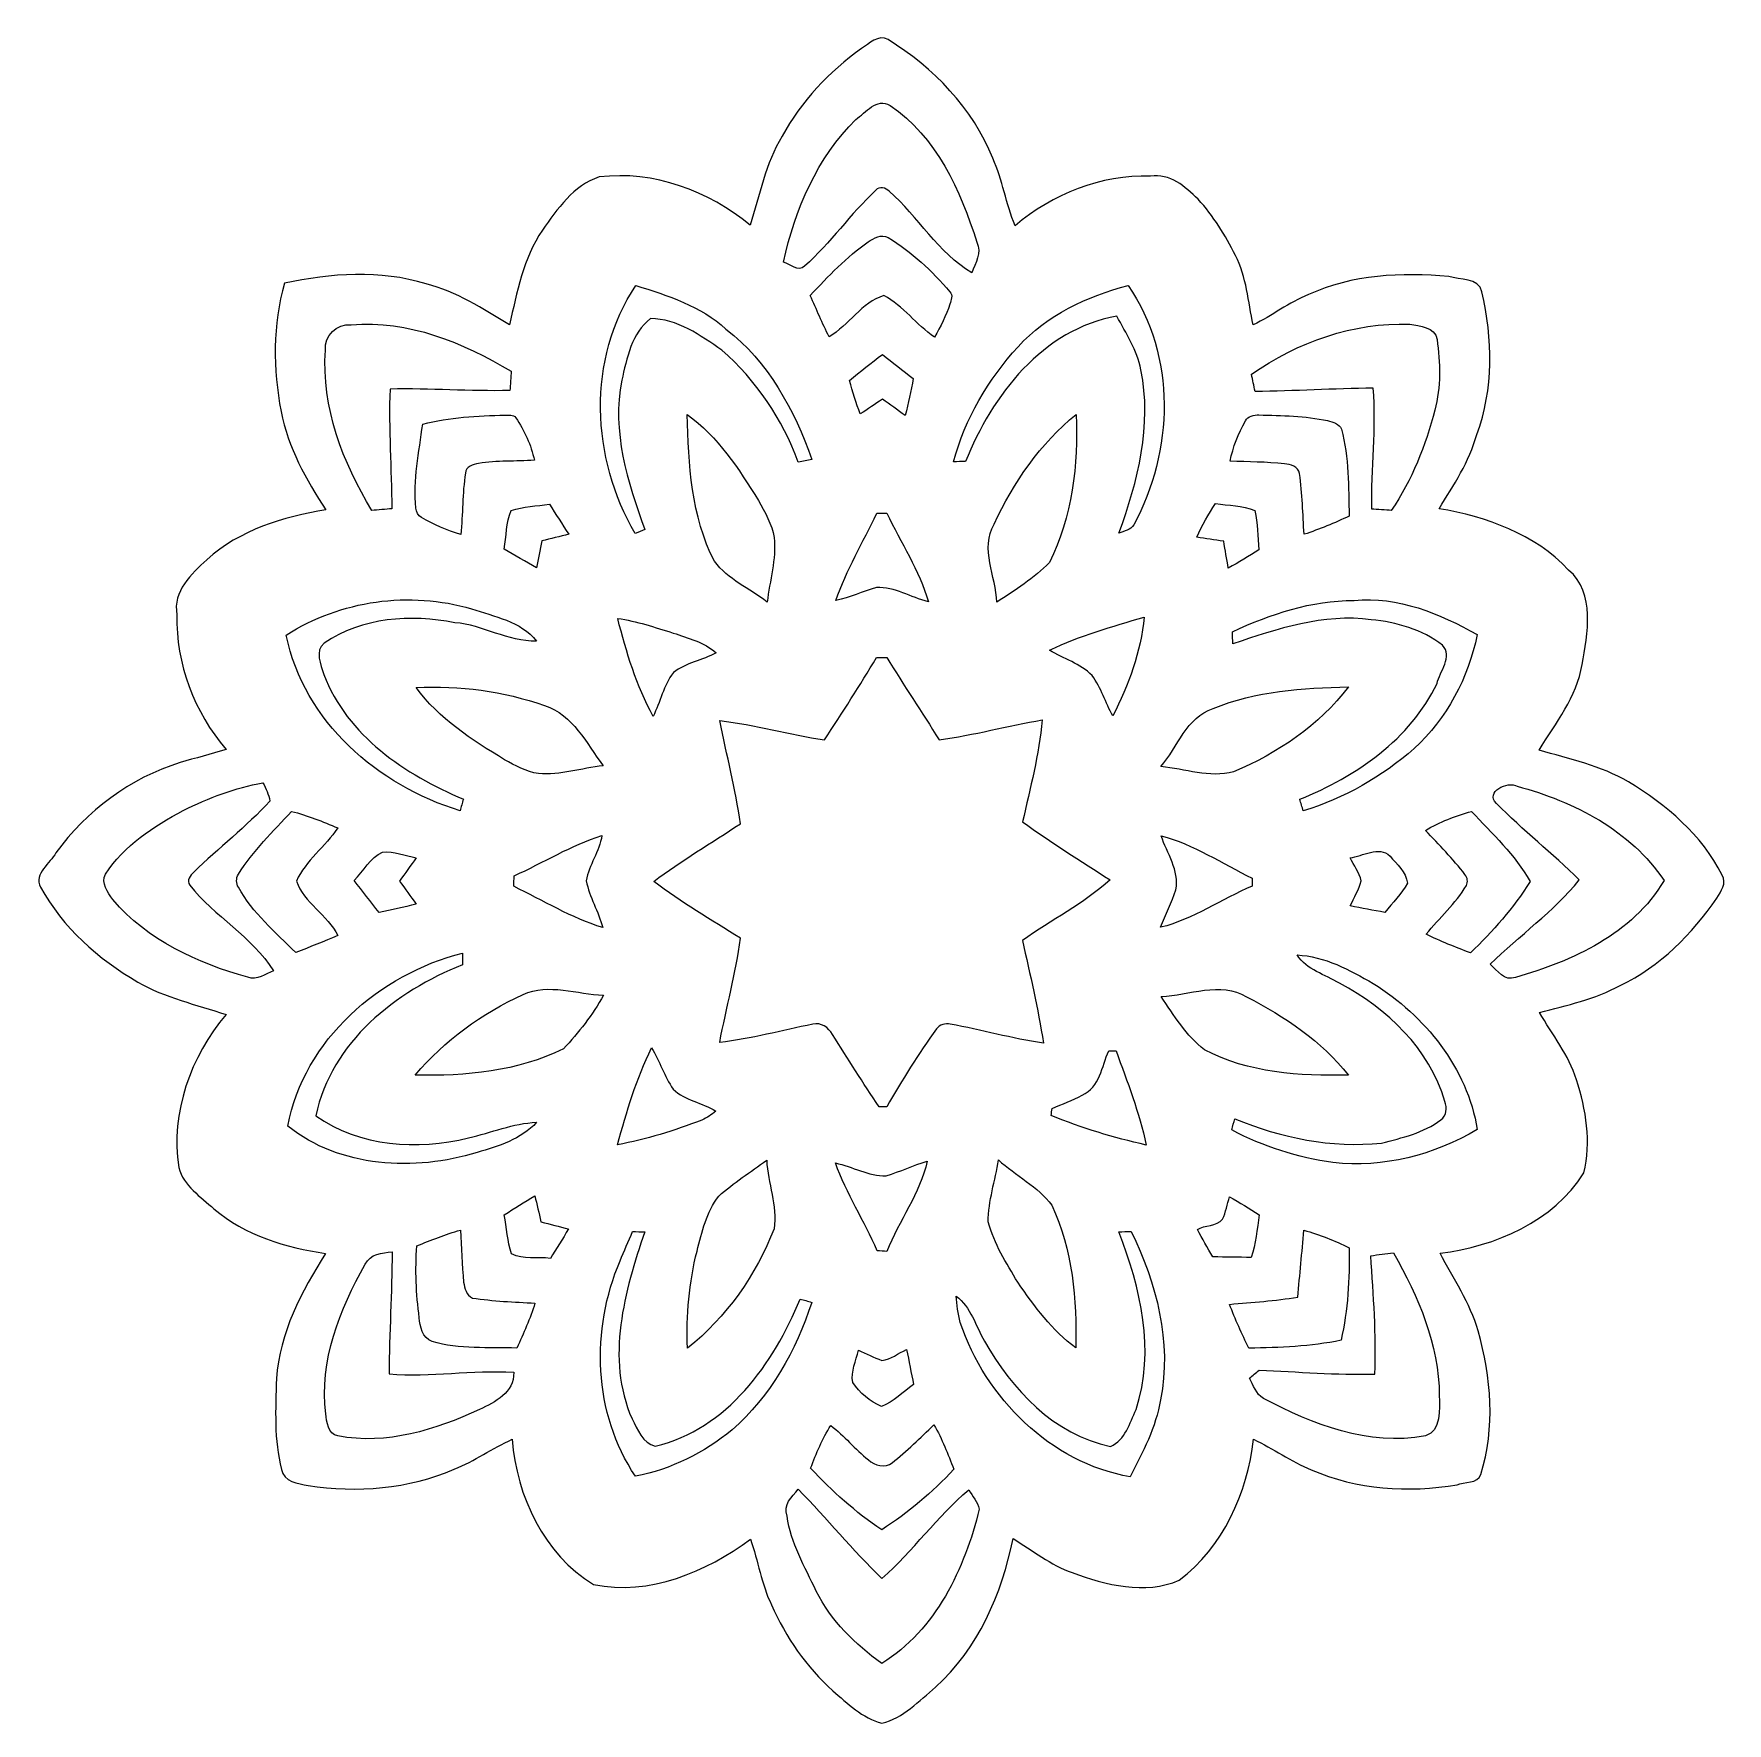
# Model space of a CAD drawing. Header units: centimetres. Extents: x -10.6 to 10.5, y -10.5 to 10.6.
import ezdxf

# ---------------------------------------------------------------- set-up
doc = ezdxf.new("R2010")
doc.units = ezdxf.units.CM
doc.header["$MEASUREMENT"] = 0
doc.layers.add('Layer 1', color=7, linetype='Continuous')

msp = doc.modelspace()

# ---------------------------------------------------------------- linework, layer by layer
at = {"layer": 'Layer 1', "color": 8, "lineweight": 9}
for points, knots in [([(-0.24718, 10.37298), (-0.15793, 10.4333), (-0.03657, 10.55678), (0.08231, 10.48445), (0.08231, 10.48445), (0.65346, 10.13908), (1.1343, 9.62614), (1.39112, 9.00561), (1.39112, 9.00561), (1.50471, 8.73291), (1.55728, 8.4394), (1.66558, 8.16458), (1.66558, 8.16458), (2.13548, 8.5597), (2.7345, 8.80311), (3.35397, 8.78089), (3.35397, 8.78089), (3.59633, 8.82393), (3.78895, 8.64895), (3.94805, 8.49408), (3.94805, 8.49408), (4.13926, 8.28806), (4.28601, 8.04358), (4.41478, 7.79417), (4.41478, 7.79417), (4.55342, 7.5257), (4.57141, 7.21843), (4.63526, 6.92739), (4.63526, 6.92739), (4.87092, 7.04346), (5.08082, 7.20573), (5.3253, 7.30522), (5.3253, 7.30522), (5.86822, 7.55745), (6.48664, 7.5825), (7.07402, 7.5317), (7.07402, 7.5317), (7.20842, 7.48549), (7.44584, 7.52147), (7.48712, 7.34085), (7.48712, 7.34085), (7.62329, 6.75665), (7.63458, 6.12835), (7.42362, 5.56003), (7.42362, 5.56003), (7.32872, 5.22348), (7.1354, 4.92996), (6.95231, 4.63645), (6.95231, 4.63645), (7.54674, 4.53309), (8.1447, 4.32425), (8.56838, 3.87128), (8.56838, 3.87128), (8.90705, 3.58447), (8.80263, 3.0733), (8.73736, 2.6923), (8.73736, 2.6923), (8.6654, 2.28942), (8.4114, 1.96346), (8.19938, 1.6262), (8.19938, 1.6262), (8.57614, 1.51331), (8.9709, 1.43394), (9.31274, 1.22897), (9.31274, 1.22897), (9.78511, 0.94499), (10.23244, 0.56857), (10.4815, 0.06657), (10.4815, 0.06657), (10.54429, -0.0308), (10.46739, -0.13698), (10.41482, -0.21847), (10.41482, -0.21847), (10.10932, -0.67073), (9.70715, -1.07008), (9.21044, -1.30891), (9.21044, -1.30891), (8.89647, -1.4793), (8.54581, -1.55656), (8.20326, -1.64475), (8.20326, -1.64475), (8.36342, -1.92063), (8.56979, -2.17463), (8.6654, -2.48331), (8.6654, -2.48331), (8.78499, -2.85443), (8.85519, -3.26153), (8.75712, -3.64571), (8.75712, -3.64571), (8.37718, -4.25319), (7.65469, -4.56152), (6.96501, -4.64654), (6.96501, -4.64654), (7.13152, -4.96404), (7.33895, -5.26637), (7.43914, -5.61456), (7.43914, -5.61456), (7.6053, -6.19241), (7.65504, -6.826), (7.47195, -7.40562), (7.47195, -7.40562), (7.43526, -7.52591), (7.2624, -7.49275), (7.17844, -7.53367), (7.17844, -7.53367), (6.5706, -7.63633), (5.92643, -7.59858), (5.35846, -7.34635), (5.35846, -7.34635), (5.10516, -7.2451), (4.88327, -7.08494), (4.63914, -6.96641), (4.63914, -6.96641), (4.56294, -7.63704), (4.26238, -8.31155), (3.7131, -8.72359), (3.7131, -8.72359), (3.28518, -8.91127), (2.79694, -8.78251), (2.37854, -8.63011), (2.37854, -8.63011), (2.10796, -8.53486), (1.88395, -8.35106), (1.64089, -8.20501), (1.64089, -8.20501), (1.5026, -8.89716), (1.2045, -9.57767), (0.67463, -10.05921), (0.67463, -10.05921), (0.47107, -10.22819), (0.27105, -10.44656), (0.00506, -10.50653), (0.00506, -10.50653), (-0.23554, -10.4455), (-0.42498, -10.25923), (-0.60737, -10.1026), (-0.60737, -10.1026), (-0.93404, -9.80486), (-1.19298, -9.43656), (-1.37043, -9.03227), (-1.37043, -9.03227), (-1.49778, -8.77369), (-1.53588, -8.48406), (-1.63113, -8.21418), (-1.63113, -8.21418), (-2.18922, -8.61882), (-2.88949, -8.92538), (-3.58869, -8.77757), (-3.58869, -8.77757), (-4.20888, -8.4008), (-4.55072, -7.6769), (-4.60257, -6.96782), (-4.60257, -6.96782), (-4.85058, -7.07824), (-5.07283, -7.23946), (-5.32577, -7.33965), (-5.32577, -7.33965), (-5.89586, -7.58835), (-6.53862, -7.63598), (-7.14928, -7.54426), (-7.14928, -7.54426), (-7.2724, -7.52168), (-7.4509, -7.49346), (-7.48018, -7.34317), (-7.48018, -7.34317), (-7.57579, -6.97452), (-7.5525, -6.58752), (-7.54404, -6.21111), (-7.54404, -6.21111), (-7.50276, -5.63961), (-7.23112, -5.12455), (-6.92985, -4.65007), (-6.92985, -4.65007), (-7.42762, -4.57775), (-7.9335, -4.42605), (-8.32262, -4.09374), (-8.32262, -4.09374), (-8.48525, -3.94416), (-8.70326, -3.80799), (-8.75936, -3.57868), (-8.75936, -3.57868), (-8.86695, -2.89182), (-8.61189, -2.19509), (-8.17057, -1.67192), (-8.17057, -1.67192), (-8.54099, -1.54809), (-8.92975, -1.46166), (-9.27124, -1.26552), (-9.27124, -1.26552), (-9.76618, -0.9833), (-10.20469, -0.58183), (-10.4862, -0.08371), (-10.4862, -0.08371), (-10.56734, 0.08386), (-10.36449, 0.21932), (-10.29288, 0.3435), (-10.29288, 0.3435), (-9.91259, 0.8702), (-9.36543, 1.27695), (-8.74383, 1.47027), (-8.74383, 1.47027), (-8.55333, 1.52601), (-8.36107, 1.57575), (-8.17128, 1.63431), (-8.17128, 1.63431), (-8.56603, 2.09963), (-8.80028, 2.70006), (-8.7837, 3.31354), (-8.7837, 3.31354), (-8.83767, 3.60458), (-8.60484, 3.82436), (-8.40975, 4.00004), (-8.40975, 4.00004), (-8.00088, 4.37152), (-7.46113, 4.53521), (-6.92703, 4.62234), (-6.92703, 4.62234), (-7.17538, 4.99876), (-7.39622, 5.40128), (-7.48477, 5.84895), (-7.48477, 5.84895), (-7.58672, 6.3753), (-7.59131, 6.93021), (-7.44279, 7.44845), (-7.44279, 7.44845), (-6.86564, 7.5698), (-6.24758, 7.61848), (-5.67784, 7.43892), (-5.67784, 7.43892), (-5.30002, 7.34297), (-4.9677, 7.12953), (-4.63856, 6.9288), (-4.63856, 6.9288), (-4.5419, 7.33344), (-4.46534, 7.75713), (-4.22722, 8.10779), (-4.22722, 8.10779), (-4.03954, 8.37131), (-3.84304, 8.66765), (-3.51884, 8.77242), (-3.51884, 8.77242), (-2.83692, 8.85673), (-2.15747, 8.59885), (-1.63501, 8.17093), (-1.63501, 8.17093), (-1.5193, 8.54558), (-1.44521, 8.94034), (-1.23954, 9.28007), (-1.23954, 9.28007), (-0.9993, 9.71645), (-0.65252, 10.08582), (-0.24718, 10.37298), (-0.24718, 10.37298), (-0.24718, 10.37298), (-0.24718, 10.37298), (-0.24718, 10.37298)], [0, 0, 0, 0, 0.01538462, 0.01538462, 0.01538462, 0.01538462, 0.03076923, 0.03076923, 0.03076923, 0.03076923, 0.04615385, 0.04615385, 0.04615385, 0.04615385, 0.06153846, 0.06153846, 0.06153846, 0.06153846, 0.07692308, 0.07692308, 0.07692308, 0.07692308, 0.09230769, 0.09230769, 0.09230769, 0.09230769, 0.10769231, 0.10769231, 0.10769231, 0.10769231, 0.12307692, 0.12307692, 0.12307692, 0.12307692, 0.13846154, 0.13846154, 0.13846154, 0.13846154, 0.15384615, 0.15384615, 0.15384615, 0.15384615, 0.16923077, 0.16923077, 0.16923077, 0.16923077, 0.18461538, 0.18461538, 0.18461538, 0.18461538, 0.2, 0.2, 0.2, 0.2, 0.21538462, 0.21538462, 0.21538462, 0.21538462, 0.23076923, 0.23076923, 0.23076923, 0.23076923, 0.24615385, 0.24615385, 0.24615385, 0.24615385, 0.26153846, 0.26153846, 0.26153846, 0.26153846, 0.27692308, 0.27692308, 0.27692308, 0.27692308, 0.29230769, 0.29230769, 0.29230769, 0.29230769, 0.30769231, 0.30769231, 0.30769231, 0.30769231, 0.32307692, 0.32307692, 0.32307692, 0.32307692, 0.33846154, 0.33846154, 0.33846154, 0.33846154, 0.35384615, 0.35384615, 0.35384615, 0.35384615, 0.36923077, 0.36923077, 0.36923077, 0.36923077, 0.38461538, 0.38461538, 0.38461538, 0.38461538, 0.4, 0.4, 0.4, 0.4, 0.41538462, 0.41538462, 0.41538462, 0.41538462, 0.43076923, 0.43076923, 0.43076923, 0.43076923, 0.44615385, 0.44615385, 0.44615385, 0.44615385, 0.46153846, 0.46153846, 0.46153846, 0.46153846, 0.47692308, 0.47692308, 0.47692308, 0.47692308, 0.49230769, 0.49230769, 0.49230769, 0.49230769, 0.50769231, 0.50769231, 0.50769231, 0.50769231, 0.52307692, 0.52307692, 0.52307692, 0.52307692, 0.53846154, 0.53846154, 0.53846154, 0.53846154, 0.55384615, 0.55384615, 0.55384615, 0.55384615, 0.56923077, 0.56923077, 0.56923077, 0.56923077, 0.58461538, 0.58461538, 0.58461538, 0.58461538, 0.6, 0.6, 0.6, 0.6, 0.61538462, 0.61538462, 0.61538462, 0.61538462, 0.63076923, 0.63076923, 0.63076923, 0.63076923, 0.64615385, 0.64615385, 0.64615385, 0.64615385, 0.66153846, 0.66153846, 0.66153846, 0.66153846, 0.67692308, 0.67692308, 0.67692308, 0.67692308, 0.69230769, 0.69230769, 0.69230769, 0.69230769, 0.70769231, 0.70769231, 0.70769231, 0.70769231, 0.72307692, 0.72307692, 0.72307692, 0.72307692, 0.73846154, 0.73846154, 0.73846154, 0.73846154, 0.75384615, 0.75384615, 0.75384615, 0.75384615, 0.76923077, 0.76923077, 0.76923077, 0.76923077, 0.78461538, 0.78461538, 0.78461538, 0.78461538, 0.8, 0.8, 0.8, 0.8, 0.81538462, 0.81538462, 0.81538462, 0.81538462, 0.83076923, 0.83076923, 0.83076923, 0.83076923, 0.84615385, 0.84615385, 0.84615385, 0.84615385, 0.86153846, 0.86153846, 0.86153846, 0.86153846, 0.87692308, 0.87692308, 0.87692308, 0.87692308, 0.89230769, 0.89230769, 0.89230769, 0.89230769, 0.90769231, 0.90769231, 0.90769231, 0.90769231, 0.92307692, 0.92307692, 0.92307692, 0.92307692, 0.93846154, 0.93846154, 0.93846154, 0.93846154, 0.95384615, 0.95384615, 0.95384615, 0.95384615, 0.96923077, 0.96923077, 0.96923077, 0.96923077, 1, 1, 1, 1]), ([(-0.31879, 9.49032), (-0.79928, 9.01337), (-1.08291, 8.36602), (-1.22014, 7.71056), (-1.22014, 7.71056), (-1.13689, 7.68587), (-1.03776, 7.58109), (-0.95732, 7.65976), (-0.95732, 7.65976), (-0.63524, 7.94974), (-0.38653, 8.3124), (-0.06938, 8.60662), (-0.06938, 8.60662), (-0.02423, 8.66059), (0.05268, 8.63519), (0.09819, 8.59568), (0.09819, 8.59568), (0.46014, 8.27747), (0.70356, 7.82557), (1.12724, 7.57792), (1.12724, 7.57792), (1.17416, 7.69786), (1.24966, 7.82874), (1.19145, 7.95927), (1.19145, 7.95927), (0.97978, 8.59956), (0.69121, 9.27795), (0.10701, 9.66318), (0.10701, 9.66318), (-0.05245, 9.76761), (-0.20203, 9.57076), (-0.31879, 9.49032), (-0.31879, 9.49032), (-0.31879, 9.49032), (-0.31879, 9.49032), (-0.31879, 9.49032)], [0, 0, 0, 0, 0.1, 0.1, 0.1, 0.1, 0.2, 0.2, 0.2, 0.2, 0.3, 0.3, 0.3, 0.3, 0.4, 0.4, 0.4, 0.4, 0.5, 0.5, 0.5, 0.5, 0.6, 0.6, 0.6, 0.6, 0.7, 0.7, 0.7, 0.7, 0.8, 0.8, 0.8, 0.8, 1, 1, 1, 1]), ([(-0.16604, 7.9635), (-0.43521, 7.77406), (-0.66593, 7.53593), (-0.88641, 7.29358), (-0.88641, 7.29358), (-0.81057, 7.12107), (-0.73613, 6.94785), (-0.65288, 6.77852), (-0.65288, 6.77852), (-0.40628, 6.92492), (-0.24824, 7.2075), (0.03116, 7.29287), (0.03116, 7.29287), (0.27422, 7.16552), (0.43474, 6.92845), (0.66087, 6.77605), (0.66087, 6.77605), (0.73707, 6.90728), (0.80657, 7.04346), (0.8549, 7.18774), (0.8549, 7.18774), (0.8676, 7.23748), (0.89723, 7.29781), (0.85278, 7.34014), (0.85278, 7.34014), (0.63088, 7.60085), (0.37794, 7.84038), (0.08302, 8.01607), (0.08302, 8.01607), (-0.00094, 8.06757), (-0.09513, 8.00972), (-0.16604, 7.9635), (-0.16604, 7.9635), (-0.16604, 7.9635), (-0.16604, 7.9635), (-0.16604, 7.9635)], [0, 0, 0, 0, 0.1, 0.1, 0.1, 0.1, 0.2, 0.2, 0.2, 0.2, 0.3, 0.3, 0.3, 0.3, 0.4, 0.4, 0.4, 0.4, 0.5, 0.5, 0.5, 0.5, 0.6, 0.6, 0.6, 0.6, 0.7, 0.7, 0.7, 0.7, 0.8, 0.8, 0.8, 0.8, 1, 1, 1, 1]), ([(-3.06058, 7.41881), (-3.67618, 6.50653), (-3.61938, 5.2577), (-3.0687, 4.32813), (-3.0687, 4.32813), (-3.02919, 4.34435), (-2.98967, 4.36023), (-2.94981, 4.3761), (-2.94981, 4.3761), (-3.1643, 4.96948), (-3.36609, 5.59954), (-3.23662, 6.23771), (-3.23662, 6.23771), (-3.17735, 6.50512), (-3.11174, 6.83179), (-2.87996, 7.00571), (-2.87996, 7.00571), (-2.54729, 7.00712), (-2.25237, 6.79404), (-1.98955, 6.61307), (-1.98955, 6.61307), (-1.56198, 6.23771), (-1.23143, 5.75017), (-1.03599, 5.21571), (-1.03599, 5.21571), (-0.98025, 5.227), (-0.92451, 5.23865), (-0.86842, 5.25029), (-0.86842, 5.25029), (-1.08326, 5.86871), (-1.41276, 6.46843), (-1.93804, 6.87624), (-1.93804, 6.87624), (-2.25202, 7.1627), (-2.66336, 7.29534), (-3.06058, 7.41881), (-3.06058, 7.41881), (-3.06058, 7.41881), (-3.06058, 7.41881), (-3.06058, 7.41881)], [0, 0, 0, 0, 0.09090909, 0.09090909, 0.09090909, 0.09090909, 0.18181818, 0.18181818, 0.18181818, 0.18181818, 0.27272727, 0.27272727, 0.27272727, 0.27272727, 0.36363636, 0.36363636, 0.36363636, 0.36363636, 0.45454545, 0.45454545, 0.45454545, 0.45454545, 0.54545455, 0.54545455, 0.54545455, 0.54545455, 0.63636364, 0.63636364, 0.63636364, 0.63636364, 0.72727273, 0.72727273, 0.72727273, 0.72727273, 0.81818182, 0.81818182, 0.81818182, 0.81818182, 1, 1, 1, 1]), ([(3.07599, 7.41987), (2.56657, 7.28335), (2.06422, 7.05298), (1.70403, 6.65611), (1.70403, 6.65611), (1.33362, 6.2483), (1.0394, 5.75723), (0.8997, 5.22136), (0.8997, 5.22136), (0.94909, 5.22242), (0.99883, 5.22312), (1.04892, 5.22348), (1.04892, 5.22348), (1.3763, 6.04898), (2.01342, 6.87589), (2.93593, 7.03746), (2.93593, 7.03746), (3.04882, 6.82227), (3.19099, 6.61201), (3.23509, 6.36859), (3.23509, 6.36859), (3.37726, 5.6768), (3.19628, 4.97935), (2.96169, 4.3313), (2.96169, 4.3313), (3.02554, 4.35811), (3.10632, 4.37046), (3.14584, 4.43396), (3.14584, 4.43396), (3.64255, 5.35012), (3.68135, 6.54181), (3.07599, 7.41987), (3.07599, 7.41987), (3.07599, 7.41987), (3.07599, 7.41987), (3.07599, 7.41987)], [0, 0, 0, 0, 0.1, 0.1, 0.1, 0.1, 0.2, 0.2, 0.2, 0.2, 0.3, 0.3, 0.3, 0.3, 0.4, 0.4, 0.4, 0.4, 0.5, 0.5, 0.5, 0.5, 0.6, 0.6, 0.6, 0.6, 0.7, 0.7, 0.7, 0.7, 0.8, 0.8, 0.8, 0.8, 1, 1, 1, 1]), ([(-6.60988, 6.92916), (-6.79685, 6.94644), (-6.94396, 6.79581), (-6.93232, 6.61095), (-6.93232, 6.61095), (-6.97924, 5.90293), (-6.71889, 5.20901), (-6.35165, 4.61388), (-6.35165, 4.61388), (-6.29026, 4.61917), (-6.16714, 4.62975), (-6.10576, 4.63504), (-6.10576, 4.63504), (-6.10541, 5.13281), (-6.14739, 5.63023), (-6.12658, 6.12835), (-6.12658, 6.12835), (-5.6281, 6.13682), (-5.13033, 6.10048), (-4.63186, 6.10895), (-4.63186, 6.10895), (-4.62798, 6.16892), (-4.62021, 6.28922), (-4.61633, 6.34919), (-4.61633, 6.34919), (-5.21323, 6.70585), (-5.90186, 6.99372), (-6.60988, 6.92916), (-6.60988, 6.92916), (-6.60988, 6.92916), (-6.60988, 6.92916), (-6.60988, 6.92916)], [0, 0, 0, 0, 0.11111111, 0.11111111, 0.11111111, 0.11111111, 0.22222222, 0.22222222, 0.22222222, 0.22222222, 0.33333333, 0.33333333, 0.33333333, 0.33333333, 0.44444444, 0.44444444, 0.44444444, 0.44444444, 0.55555556, 0.55555556, 0.55555556, 0.55555556, 0.66666667, 0.66666667, 0.66666667, 0.66666667, 0.77777778, 0.77777778, 0.77777778, 0.77777778, 1, 1, 1, 1]), ([(4.61516, 6.31285), (4.62856, 6.24159), (4.64302, 6.16963), (4.65784, 6.09801), (4.65784, 6.09801), (5.14926, 6.10366), (5.63997, 6.13153), (6.13175, 6.13999), (6.13175, 6.13999), (6.17232, 5.63764), (6.10529, 5.13458), (6.1134, 4.63116), (6.1134, 4.63116), (6.17373, 4.62693), (6.29508, 4.61881), (6.35576, 4.61458), (6.35576, 4.61458), (6.61682, 4.99135), (6.78297, 5.42562), (6.90045, 5.86624), (6.90045, 5.86624), (6.97736, 6.15305), (6.96712, 6.45643), (6.92797, 6.74748), (6.92797, 6.74748), (6.9001, 6.90305), (6.71101, 6.9161), (6.58859, 6.93586), (6.58859, 6.93586), (5.8848, 6.96302), (5.18807, 6.71326), (4.61516, 6.31285), (4.61516, 6.31285), (4.61516, 6.31285), (4.61516, 6.31285), (4.61516, 6.31285)], [0, 0, 0, 0, 0.1, 0.1, 0.1, 0.1, 0.2, 0.2, 0.2, 0.2, 0.3, 0.3, 0.3, 0.3, 0.4, 0.4, 0.4, 0.4, 0.5, 0.5, 0.5, 0.5, 0.6, 0.6, 0.6, 0.6, 0.7, 0.7, 0.7, 0.7, 0.8, 0.8, 0.8, 0.8, 1, 1, 1, 1]), ([(0.01211, 6.56086), (-0.12724, 6.45502), (-0.26306, 6.34531), (-0.39782, 6.23383), (-0.39782, 6.23383), (-0.35689, 6.09413), (-0.3195, 5.95267), (-0.26341, 5.81755), (-0.26341, 5.81755), (-0.17063, 5.87682), (-0.07926, 5.93926), (0.01176, 6.0017), (0.01176, 6.0017), (0.10595, 5.93503), (0.19979, 5.86624), (0.29539, 5.79992), (0.29539, 5.79992), (0.33772, 5.9509), (0.36771, 6.10507), (0.39664, 6.25888), (0.39664, 6.25888), (0.26576, 6.35625), (0.14017, 6.46031), (0.01211, 6.56086), (0.01211, 6.56086), (0.01211, 6.56086), (0.01211, 6.56086), (0.01211, 6.56086)], [0, 0, 0, 0, 0.125, 0.125, 0.125, 0.125, 0.25, 0.25, 0.25, 0.25, 0.375, 0.375, 0.375, 0.375, 0.5, 0.5, 0.5, 0.5, 0.625, 0.625, 0.625, 0.625, 0.75, 0.75, 0.75, 0.75, 1, 1, 1, 1]), ([(-4.69218, 5.80415), (-5.03684, 5.79357), (-5.38433, 5.77769), (-5.71912, 5.6895), (-5.71912, 5.6895), (-5.76533, 5.34271), (-5.84153, 4.99276), (-5.80308, 4.64139), (-5.80308, 4.64139), (-5.79955, 4.59553), (-5.77768, 4.55108), (-5.73605, 4.5278), (-5.73605, 4.5278), (-5.58189, 4.43749), (-5.41502, 4.36799), (-5.24463, 4.31437), (-5.24463, 4.31437), (-5.21747, 4.56907), (-5.22664, 4.82731), (-5.18642, 5.0799), (-5.18642, 5.0799), (-5.18642, 5.16633), (-5.088, 5.18361), (-5.02238, 5.19984), (-5.02238, 5.19984), (-4.79308, 5.23829), (-4.55848, 5.22348), (-4.32706, 5.24076), (-4.32706, 5.24076), (-4.36833, 5.43091), (-4.44841, 5.61153), (-4.55989, 5.77028), (-4.55989, 5.77028), (-4.59058, 5.81367), (-4.64703, 5.80238), (-4.69218, 5.80415), (-4.69218, 5.80415), (-4.69218, 5.80415), (-4.69218, 5.80415), (-4.69218, 5.80415)], [0, 0, 0, 0, 0.09090909, 0.09090909, 0.09090909, 0.09090909, 0.18181818, 0.18181818, 0.18181818, 0.18181818, 0.27272727, 0.27272727, 0.27272727, 0.27272727, 0.36363636, 0.36363636, 0.36363636, 0.36363636, 0.45454545, 0.45454545, 0.45454545, 0.45454545, 0.54545455, 0.54545455, 0.54545455, 0.54545455, 0.63636364, 0.63636364, 0.63636364, 0.63636364, 0.72727273, 0.72727273, 0.72727273, 0.72727273, 0.81818182, 0.81818182, 0.81818182, 0.81818182, 1, 1, 1, 1]), ([(-2.42135, 5.8105), (-2.40583, 5.19067), (-2.3709, 4.54261), (-2.08268, 3.97993), (-2.08268, 3.97993), (-1.91476, 3.75557), (-1.64277, 3.64056), (-1.42475, 3.47158), (-1.42475, 3.47158), (-1.39194, 3.73934), (-1.31151, 4.00428), (-1.3355, 4.27627), (-1.3355, 4.27627), (-1.36549, 4.44313), (-1.45227, 4.59271), (-1.53411, 4.73876), (-1.53411, 4.73876), (-1.77824, 5.13316), (-2.03788, 5.53639), (-2.42135, 5.8105), (-2.42135, 5.8105), (-2.42135, 5.8105), (-2.42135, 5.8105), (-2.42135, 5.8105)], [0, 0, 0, 0, 0.14285714, 0.14285714, 0.14285714, 0.14285714, 0.28571429, 0.28571429, 0.28571429, 0.28571429, 0.42857143, 0.42857143, 0.42857143, 0.42857143, 0.57142857, 0.57142857, 0.57142857, 0.57142857, 0.71428571, 0.71428571, 0.71428571, 0.71428571, 1, 1, 1, 1]), ([(1.40629, 4.44525), (1.22708, 4.13692), (1.43098, 3.7919), (1.43698, 3.47017), (1.43698, 3.47017), (1.6684, 3.61798), (1.90335, 3.77038), (2.09667, 3.96582), (2.09667, 3.96582), (2.37361, 4.53415), (2.45968, 5.18573), (2.42652, 5.81262), (2.42652, 5.81262), (1.98555, 5.44925), (1.64371, 4.96242), (1.40629, 4.44525), (1.40629, 4.44525), (1.40629, 4.44525), (1.40629, 4.44525), (1.40629, 4.44525)], [0, 0, 0, 0, 0.16666667, 0.16666667, 0.16666667, 0.16666667, 0.33333333, 0.33333333, 0.33333333, 0.33333333, 0.5, 0.5, 0.5, 0.5, 0.66666667, 0.66666667, 0.66666667, 0.66666667, 1, 1, 1, 1]), ([(4.54001, 5.73006), (4.45111, 5.57414), (4.38056, 5.40551), (4.34846, 5.22841), (4.34846, 5.22841), (4.57388, 5.2203), (4.79966, 5.21924), (5.02508, 5.19631), (5.02508, 5.19631), (5.10022, 5.18785), (5.20006, 5.16315), (5.21311, 5.0739), (5.21311, 5.0739), (5.24698, 4.82378), (5.25474, 4.56943), (5.26991, 4.31719), (5.26991, 4.31719), (5.46323, 4.37787), (5.64879, 4.46006), (5.83365, 4.54297), (5.83365, 4.54297), (5.81919, 4.90562), (5.83118, 5.27428), (5.73628, 5.62776), (5.73628, 5.62776), (5.70594, 5.69514), (5.62939, 5.71913), (5.56342, 5.7343), (5.56342, 5.7343), (5.28226, 5.79498), (4.99227, 5.79639), (4.70688, 5.80521), (4.70688, 5.80521), (4.64408, 5.80768), (4.56965, 5.7918), (4.54001, 5.73006), (4.54001, 5.73006), (4.54001, 5.73006), (4.54001, 5.73006), (4.54001, 5.73006)], [0, 0, 0, 0, 0.09090909, 0.09090909, 0.09090909, 0.09090909, 0.18181818, 0.18181818, 0.18181818, 0.18181818, 0.27272727, 0.27272727, 0.27272727, 0.27272727, 0.36363636, 0.36363636, 0.36363636, 0.36363636, 0.45454545, 0.45454545, 0.45454545, 0.45454545, 0.54545455, 0.54545455, 0.54545455, 0.54545455, 0.63636364, 0.63636364, 0.63636364, 0.63636364, 0.72727273, 0.72727273, 0.72727273, 0.72727273, 0.81818182, 0.81818182, 0.81818182, 0.81818182, 1, 1, 1, 1]), ([(-4.61774, 4.61423), (-4.68124, 4.46253), (-4.67489, 4.29144), (-4.70418, 4.13163), (-4.70418, 4.13163), (-4.56941, 4.05402), (-4.43536, 3.97464), (-4.30024, 3.89738), (-4.30024, 3.89738), (-4.2759, 4.00957), (-4.25544, 4.12281), (-4.23216, 4.23464), (-4.23216, 4.23464), (-4.12139, 4.26286), (-4.01026, 4.29003), (-3.89878, 4.31754), (-3.89878, 4.31754), (-3.97922, 4.44278), (-4.06106, 4.56696), (-4.14008, 4.69255), (-4.14008, 4.69255), (-4.29954, 4.67032), (-4.46287, 4.66009), (-4.61774, 4.61423), (-4.61774, 4.61423), (-4.61774, 4.61423), (-4.61774, 4.61423), (-4.61774, 4.61423)], [0, 0, 0, 0, 0.125, 0.125, 0.125, 0.125, 0.25, 0.25, 0.25, 0.25, 0.375, 0.375, 0.375, 0.375, 0.5, 0.5, 0.5, 0.5, 0.625, 0.625, 0.625, 0.625, 0.75, 0.75, 0.75, 0.75, 1, 1, 1, 1]), ([(4.16501, 4.70207), (4.07964, 4.5659), (3.99497, 4.42796), (3.93077, 4.28015), (3.93077, 4.28015), (4.0426, 4.26392), (4.15513, 4.24734), (4.26767, 4.2297), (4.26767, 4.2297), (4.28848, 4.11716), (4.30295, 4.00957), (4.32517, 3.89527), (4.32517, 3.89527), (4.45499, 3.96759), (4.57952, 4.04731), (4.70758, 4.12351), (4.70758, 4.12351), (4.68924, 4.28685), (4.69277, 4.45371), (4.65361, 4.61317), (4.65361, 4.61317), (4.50227, 4.68443), (4.32552, 4.66997), (4.16501, 4.70207), (4.16501, 4.70207), (4.16501, 4.70207), (4.16501, 4.70207), (4.16501, 4.70207)], [0, 0, 0, 0, 0.125, 0.125, 0.125, 0.125, 0.25, 0.25, 0.25, 0.25, 0.375, 0.375, 0.375, 0.375, 0.5, 0.5, 0.5, 0.5, 0.625, 0.625, 0.625, 0.625, 0.75, 0.75, 0.75, 0.75, 1, 1, 1, 1]), ([(-0.05915, 4.5786), (-0.22989, 4.21735), (-0.43486, 3.87198), (-0.56715, 3.49345), (-0.56715, 3.49345), (-0.39217, 3.52309), (-0.23307, 3.60528), (-0.06303, 3.6522), (-0.06303, 3.6522), (0.16804, 3.6649), (0.36701, 3.52873), (0.58537, 3.47546), (0.58537, 3.47546), (0.47425, 3.86951), (0.23965, 4.21347), (0.06926, 4.58248), (0.06926, 4.58248), (0.02622, 4.58142), (-0.01646, 4.58001), (-0.05915, 4.5786), (-0.05915, 4.5786), (-0.05915, 4.5786), (-0.05915, 4.5786), (-0.05915, 4.5786)], [0, 0, 0, 0, 0.14285714, 0.14285714, 0.14285714, 0.14285714, 0.28571429, 0.28571429, 0.28571429, 0.28571429, 0.42857143, 0.42857143, 0.42857143, 0.42857143, 0.57142857, 0.57142857, 0.57142857, 0.57142857, 0.71428571, 0.71428571, 0.71428571, 0.71428571, 1, 1, 1, 1]), ([(-7.42092, 3.05989), (-7.20149, 1.97933), (-6.27792, 1.18382), (-5.25416, 0.86949), (-5.25416, 0.86949), (-5.2404, 0.91818), (-5.22629, 0.96686), (-5.21182, 1.01519), (-5.21182, 1.01519), (-5.93996, 1.32034), (-6.65998, 1.80259), (-6.95172, 2.57059), (-6.95172, 2.57059), (-6.98912, 2.69124), (-7.06814, 2.86128), (-6.94714, 2.9597), (-6.94714, 2.9597), (-6.47512, 3.28214), (-5.86728, 3.322), (-5.31907, 3.21476), (-5.31907, 3.21476), (-4.96805, 3.18865), (-4.65549, 2.97416), (-4.3013, 2.98545), (-4.3013, 2.98545), (-4.49463, 3.23522), (-4.83012, 3.29202), (-5.11093, 3.38691), (-5.11093, 3.38691), (-5.8821, 3.61516), (-6.74429, 3.49451), (-7.42092, 3.05989), (-7.42092, 3.05989), (-7.42092, 3.05989), (-7.42092, 3.05989), (-7.42092, 3.05989)], [0, 0, 0, 0, 0.1, 0.1, 0.1, 0.1, 0.2, 0.2, 0.2, 0.2, 0.3, 0.3, 0.3, 0.3, 0.4, 0.4, 0.4, 0.4, 0.5, 0.5, 0.5, 0.5, 0.6, 0.6, 0.6, 0.6, 0.7, 0.7, 0.7, 0.7, 0.8, 0.8, 0.8, 0.8, 1, 1, 1, 1]), ([(4.37668, 3.10258), (4.37738, 3.05178), (4.37879, 3.00062), (4.38056, 2.94912), (4.38056, 2.94912), (4.93407, 3.13891), (5.51403, 3.33082), (6.10705, 3.25215), (6.10705, 3.25215), (6.42244, 3.22323), (6.74346, 3.12833), (6.99641, 2.93395), (6.99641, 2.93395), (7.13152, 2.79354), (6.95725, 2.60657), (6.92691, 2.45805), (6.92691, 2.45805), (6.59459, 1.76026), (5.91655, 1.29494), (5.21664, 1.01307), (5.21664, 1.01307), (5.2304, 0.9651), (5.24451, 0.91712), (5.25897, 0.86879), (5.25897, 0.86879), (5.76874, 1.02613), (6.24393, 1.29283), (6.64292, 1.64701), (6.64292, 1.64701), (7.04791, 2.01955), (7.32026, 2.5279), (7.4275, 3.06589), (7.4275, 3.06589), (6.96148, 3.3273), (6.43937, 3.54884), (5.89292, 3.49098), (5.89292, 3.49098), (5.36199, 3.49733), (4.85293, 3.32095), (4.37668, 3.10258), (4.37668, 3.10258), (4.37668, 3.10258), (4.37668, 3.10258), (4.37668, 3.10258)], [0, 0, 0, 0, 0.08333333, 0.08333333, 0.08333333, 0.08333333, 0.16666667, 0.16666667, 0.16666667, 0.16666667, 0.25, 0.25, 0.25, 0.25, 0.33333333, 0.33333333, 0.33333333, 0.33333333, 0.41666667, 0.41666667, 0.41666667, 0.41666667, 0.5, 0.5, 0.5, 0.5, 0.58333333, 0.58333333, 0.58333333, 0.58333333, 0.66666667, 0.66666667, 0.66666667, 0.66666667, 0.75, 0.75, 0.75, 0.75, 0.83333333, 0.83333333, 0.83333333, 0.83333333, 1, 1, 1, 1]), ([(-3.28812, 3.26768), (-3.18088, 2.84858), (-3.05282, 2.42806), (-2.84715, 2.04601), (-2.84715, 2.04601), (-2.75543, 2.22451), (-2.71768, 2.43265), (-2.59386, 2.59316), (-2.59386, 2.59316), (-2.43828, 2.71593), (-2.23191, 2.74451), (-2.06046, 2.84011), (-2.06046, 2.84011), (-2.21074, 2.97205), (-2.41147, 3.0232), (-2.59562, 3.08564), (-2.59562, 3.08564), (-2.82387, 3.15585), (-3.05106, 3.23487), (-3.28812, 3.26768), (-3.28812, 3.26768), (-3.28812, 3.26768), (-3.28812, 3.26768), (-3.28812, 3.26768)], [0, 0, 0, 0, 0.14285714, 0.14285714, 0.14285714, 0.14285714, 0.28571429, 0.28571429, 0.28571429, 0.28571429, 0.42857143, 0.42857143, 0.42857143, 0.42857143, 0.57142857, 0.57142857, 0.57142857, 0.57142857, 0.71428571, 0.71428571, 0.71428571, 0.71428571, 1, 1, 1, 1]), ([(2.09738, 2.87292), (2.26883, 2.75968), (2.48156, 2.70817), (2.62725, 2.55577), (2.62725, 2.55577), (2.73838, 2.40196), (2.79376, 2.2171), (2.88549, 2.052), (2.88549, 2.052), (3.08163, 2.43547), (3.23297, 2.85493), (3.27601, 3.28496), (3.27601, 3.28496), (2.87631, 3.16713), (2.47415, 3.05319), (2.09738, 2.87292), (2.09738, 2.87292), (2.09738, 2.87292), (2.09738, 2.87292), (2.09738, 2.87292)], [0, 0, 0, 0, 0.16666667, 0.16666667, 0.16666667, 0.16666667, 0.33333333, 0.33333333, 0.33333333, 0.33333333, 0.5, 0.5, 0.5, 0.5, 0.66666667, 0.66666667, 0.66666667, 0.66666667, 1, 1, 1, 1]), ([(-0.06021, 2.78049), (-0.26694, 2.4323), (-0.48883, 2.09363), (-0.71003, 1.75461), (-0.71003, 1.75461), (-1.14782, 1.81776), (-1.57433, 1.94511), (-2.01389, 1.99344), (-2.01389, 1.99344), (-1.92923, 1.56517), (-1.82022, 1.14113), (-1.75813, 0.70827), (-1.75813, 0.70827), (-2.11902, 0.46944), (-2.49191, 0.24719), (-2.83904, -0.01175), (-2.83904, -0.01175), (-2.49543, -0.27139), (-2.12361, -0.49152), (-1.75848, -0.71942), (-1.75848, -0.71942), (-1.81422, -1.15827), (-1.93416, -1.58514), (-2.01601, -2.0194), (-2.01601, -2.0194), (-1.62337, -1.97425), (-1.24131, -1.86983), (-0.85466, -1.79151), (-0.85466, -1.79151), (-0.7513, -1.76399), (-0.66028, -1.83455), (-0.61054, -1.91957), (-0.61054, -1.91957), (-0.41863, -2.2219), (-0.22778, -2.52529), (-0.02952, -2.82374), (-0.02952, -2.82374), (-0.00588, -2.82303), (0.04174, -2.82197), (0.06538, -2.82127), (0.06538, -2.82127), (0.26117, -2.49036), (0.45908, -2.15946), (0.68697, -1.84972), (0.68697, -1.84972), (0.72578, -1.79574), (0.79634, -1.77881), (0.85878, -1.79257), (0.85878, -1.79257), (1.24824, -1.85713), (1.62748, -1.9739), (2.01942, -2.02681), (2.01942, -2.02681), (1.95415, -1.59642), (1.85361, -1.17238), (1.75836, -0.74799), (1.75836, -0.74799), (2.11925, -0.49223), (2.52001, -0.28797), (2.85162, 0.0066), (2.85162, 0.0066), (2.48614, 0.24578), (2.11184, 0.47262), (1.76048, 0.73262), (1.76048, 0.73262), (1.85114, 1.15383), (1.96826, 1.57187), (2.00566, 2.00261), (2.00566, 2.00261), (1.57492, 1.92924), (1.15194, 1.81282), (0.71872, 1.75355), (0.71872, 1.75355), (0.50671, 2.09998), (0.27846, 2.43618), (0.06538, 2.7819), (0.06538, 2.7819), (0.02305, 2.7819), (-0.01858, 2.7812), (-0.06021, 2.78049), (-0.06021, 2.78049), (-0.06021, 2.78049), (-0.06021, 2.78049), (-0.06021, 2.78049)], [0, 0, 0, 0, 0.04545455, 0.04545455, 0.04545455, 0.04545455, 0.09090909, 0.09090909, 0.09090909, 0.09090909, 0.13636364, 0.13636364, 0.13636364, 0.13636364, 0.18181818, 0.18181818, 0.18181818, 0.18181818, 0.22727273, 0.22727273, 0.22727273, 0.22727273, 0.27272727, 0.27272727, 0.27272727, 0.27272727, 0.31818182, 0.31818182, 0.31818182, 0.31818182, 0.36363636, 0.36363636, 0.36363636, 0.36363636, 0.40909091, 0.40909091, 0.40909091, 0.40909091, 0.45454545, 0.45454545, 0.45454545, 0.45454545, 0.5, 0.5, 0.5, 0.5, 0.54545455, 0.54545455, 0.54545455, 0.54545455, 0.59090909, 0.59090909, 0.59090909, 0.59090909, 0.63636364, 0.63636364, 0.63636364, 0.63636364, 0.68181818, 0.68181818, 0.68181818, 0.68181818, 0.72727273, 0.72727273, 0.72727273, 0.72727273, 0.77272727, 0.77272727, 0.77272727, 0.77272727, 0.81818182, 0.81818182, 0.81818182, 0.81818182, 0.86363636, 0.86363636, 0.86363636, 0.86363636, 0.90909091, 0.90909091, 0.90909091, 0.90909091, 1, 1, 1, 1]), ([(-5.80167, 2.40549), (-5.51556, 2.01849), (-5.10458, 1.75214), (-4.69818, 1.50661), (-4.69818, 1.50661), (-4.56589, 1.43288), (-4.42971, 1.35527), (-4.27731, 1.3334), (-4.27731, 1.3334), (-4.00356, 1.31047), (-3.73933, 1.40042), (-3.47016, 1.43147), (-3.47016, 1.43147), (-3.67724, 1.71193), (-3.8441, 2.06647), (-4.20006, 2.18077), (-4.20006, 2.18077), (-4.71194, 2.36245), (-5.2598, 2.43583), (-5.80167, 2.40549), (-5.80167, 2.40549), (-5.80167, 2.40549), (-5.80167, 2.40549), (-5.80167, 2.40549)], [0, 0, 0, 0, 0.14285714, 0.14285714, 0.14285714, 0.14285714, 0.28571429, 0.28571429, 0.28571429, 0.28571429, 0.42857143, 0.42857143, 0.42857143, 0.42857143, 0.57142857, 0.57142857, 0.57142857, 0.57142857, 0.71428571, 0.71428571, 0.71428571, 0.71428571, 1, 1, 1, 1]), ([(4.13538, 2.14302), (3.802, 2.03331), (3.69299, 1.66606), (3.48521, 1.42018), (3.48521, 1.42018), (3.78436, 1.39337), (4.08987, 1.27272), (4.39008, 1.35527), (4.39008, 1.35527), (4.94112, 1.58598), (5.45794, 1.93523), (5.82201, 2.41466), (5.82201, 2.41466), (5.25121, 2.4009), (4.66878, 2.36739), (4.13538, 2.14302), (4.13538, 2.14302), (4.13538, 2.14302), (4.13538, 2.14302), (4.13538, 2.14302)], [0, 0, 0, 0, 0.16666667, 0.16666667, 0.16666667, 0.16666667, 0.33333333, 0.33333333, 0.33333333, 0.33333333, 0.5, 0.5, 0.5, 0.5, 0.66666667, 0.66666667, 0.66666667, 0.66666667, 1, 1, 1, 1]), ([(-8.70503, 0.87373), (-9.07403, 0.67582), (-9.44445, 0.43699), (-9.67481, 0.07821), (-9.67481, 0.07821), (-9.73584, -0.03291), (-9.64342, -0.14933), (-9.58168, -0.23788), (-9.58168, -0.23788), (-9.15517, -0.74552), (-8.52652, -1.03022), (-7.89999, -1.20625), (-7.89999, -1.20625), (-7.78639, -1.24647), (-7.68091, -1.16462), (-7.57931, -1.12652), (-7.57931, -1.12652), (-7.84672, -0.69684), (-8.31344, -0.44954), (-8.62424, -0.05761), (-8.62424, -0.05761), (-8.6694, -0.00081), (-8.61613, 0.06551), (-8.5745, 0.10573), (-8.5745, 0.10573), (-8.2637, 0.40735), (-7.91657, 0.67158), (-7.62341, 0.9912), (-7.62341, 0.9912), (-7.63788, 1.07234), (-7.67739, 1.14536), (-7.71055, 1.21945), (-7.71055, 1.21945), (-8.05733, 1.1563), (-8.38964, 1.0293), (-8.70503, 0.87373), (-8.70503, 0.87373), (-8.70503, 0.87373), (-8.70503, 0.87373), (-8.70503, 0.87373)], [0, 0, 0, 0, 0.09090909, 0.09090909, 0.09090909, 0.09090909, 0.18181818, 0.18181818, 0.18181818, 0.18181818, 0.27272727, 0.27272727, 0.27272727, 0.27272727, 0.36363636, 0.36363636, 0.36363636, 0.36363636, 0.45454545, 0.45454545, 0.45454545, 0.45454545, 0.54545455, 0.54545455, 0.54545455, 0.54545455, 0.63636364, 0.63636364, 0.63636364, 0.63636364, 0.72727273, 0.72727273, 0.72727273, 0.72727273, 0.81818182, 0.81818182, 0.81818182, 0.81818182, 1, 1, 1, 1]), ([(7.66739, 0.96051), (7.99759, 0.6289), (8.36659, 0.33645), (8.70103, 0.00836), (8.70103, 0.00836), (8.37929, -0.38922), (7.95314, -0.68696), (7.59013, -1.04468), (7.59013, -1.04468), (7.67656, -1.12088), (7.77146, -1.26164), (7.90481, -1.20802), (7.90481, -1.20802), (8.61848, -1.00305), (9.36672, -0.6665), (9.75724, -0.00116), (9.75724, -0.00116), (9.34132, 0.62608), (8.63647, 0.98485), (7.92809, 1.175), (7.92809, 1.175), (7.80709, 1.24555), (7.52169, 1.10656), (7.66739, 0.96051), (7.66739, 0.96051), (7.66739, 0.96051), (7.66739, 0.96051), (7.66739, 0.96051)], [0, 0, 0, 0, 0.125, 0.125, 0.125, 0.125, 0.25, 0.25, 0.25, 0.25, 0.375, 0.375, 0.375, 0.375, 0.5, 0.5, 0.5, 0.5, 0.625, 0.625, 0.625, 0.625, 0.75, 0.75, 0.75, 0.75, 1, 1, 1, 1]), ([(-7.35389, 0.86208), (-7.58602, 0.61055), (-7.83473, 0.36996), (-8.01746, 0.07821), (-8.01746, 0.07821), (-8.04886, 0.02988), (-8.04569, -0.03432), (-8.01676, -0.08371), (-8.01676, -0.08371), (-7.84002, -0.40474), (-7.55744, -0.64392), (-7.30133, -0.89933), (-7.30133, -0.89933), (-7.12635, -0.82843), (-6.95102, -0.75858), (-6.7771, -0.6859), (-6.7771, -0.6859), (-6.90586, -0.42873), (-7.20008, -0.27915), (-7.29392, -0.00751), (-7.29392, -0.00751), (-7.17856, 0.25143), (-6.93232, 0.42217), (-6.77886, 0.65642), (-6.77886, 0.65642), (-6.96689, 0.73544), (-7.15633, 0.81199), (-7.35389, 0.86208), (-7.35389, 0.86208), (-7.35389, 0.86208), (-7.35389, 0.86208), (-7.35389, 0.86208)], [0, 0, 0, 0, 0.11111111, 0.11111111, 0.11111111, 0.11111111, 0.22222222, 0.22222222, 0.22222222, 0.22222222, 0.33333333, 0.33333333, 0.33333333, 0.33333333, 0.44444444, 0.44444444, 0.44444444, 0.44444444, 0.55555556, 0.55555556, 0.55555556, 0.55555556, 0.66666667, 0.66666667, 0.66666667, 0.66666667, 0.77777778, 0.77777778, 0.77777778, 0.77777778, 1, 1, 1, 1]), ([(6.78474, 0.62502), (6.95196, 0.4451), (7.12658, 0.27118), (7.2751, 0.07398), (7.2751, 0.07398), (7.30756, 0.03764), (7.31532, -0.01845), (7.2938, -0.06255), (7.2938, -0.06255), (7.15727, -0.28868), (6.95972, -0.46753), (6.79109, -0.66862), (6.79109, -0.66862), (6.96924, -0.75964), (7.15657, -0.82948), (7.34283, -0.90216), (7.34283, -0.90216), (7.62259, -0.63405), (7.88047, -0.34124), (8.08861, -0.01351), (8.08861, -0.01351), (7.89881, 0.32163), (7.61835, 0.58657), (7.35553, 0.86244), (7.35553, 0.86244), (7.15692, 0.80564), (6.96219, 0.73156), (6.78474, 0.62502), (6.78474, 0.62502), (6.78474, 0.62502), (6.78474, 0.62502), (6.78474, 0.62502)], [0, 0, 0, 0, 0.11111111, 0.11111111, 0.11111111, 0.11111111, 0.22222222, 0.22222222, 0.22222222, 0.22222222, 0.33333333, 0.33333333, 0.33333333, 0.33333333, 0.44444444, 0.44444444, 0.44444444, 0.44444444, 0.55555556, 0.55555556, 0.55555556, 0.55555556, 0.66666667, 0.66666667, 0.66666667, 0.66666667, 0.77777778, 0.77777778, 0.77777778, 0.77777778, 1, 1, 1, 1]), ([(-4.57929, 0.05916), (-4.58106, 0.01577), (-4.58282, -0.02833), (-4.58423, -0.07242), (-4.58423, -0.07242), (-4.21769, -0.24881), (-3.86633, -0.46718), (-3.4751, -0.58677), (-3.4751, -0.58677), (-3.52625, -0.3864), (-3.64231, -0.20613), (-3.68006, -0.00328), (-3.68006, -0.00328), (-3.64373, 0.19357), (-3.51743, 0.36185), (-3.48498, 0.56117), (-3.48498, 0.56117), (-3.86915, 0.44087), (-4.21346, 0.22285), (-4.57929, 0.05916), (-4.57929, 0.05916), (-4.57929, 0.05916), (-4.57929, 0.05916), (-4.57929, 0.05916)], [0, 0, 0, 0, 0.14285714, 0.14285714, 0.14285714, 0.14285714, 0.28571429, 0.28571429, 0.28571429, 0.28571429, 0.42857143, 0.42857143, 0.42857143, 0.42857143, 0.57142857, 0.57142857, 0.57142857, 0.57142857, 0.71428571, 0.71428571, 0.71428571, 0.71428571, 1, 1, 1, 1]), ([(3.48803, 0.55799), (3.55964, 0.3368), (3.71769, 0.12795), (3.67077, -0.11582), (3.67077, -0.11582), (3.62103, -0.27668), (3.53707, -0.42485), (3.48133, -0.5836), (3.48133, -0.5836), (3.8902, -0.48306), (4.23768, -0.23153), (4.62151, -0.0689), (4.62151, -0.0689), (4.62186, -0.0442), (4.62221, 0.00519), (4.62221, 0.02988), (4.62221, 0.02988), (4.24615, 0.20733), (3.89478, 0.45568), (3.48803, 0.55799), (3.48803, 0.55799), (3.48803, 0.55799), (3.48803, 0.55799), (3.48803, 0.55799)], [0, 0, 0, 0, 0.14285714, 0.14285714, 0.14285714, 0.14285714, 0.28571429, 0.28571429, 0.28571429, 0.28571429, 0.42857143, 0.42857143, 0.42857143, 0.42857143, 0.57142857, 0.57142857, 0.57142857, 0.57142857, 0.71428571, 0.71428571, 0.71428571, 0.71428571, 1, 1, 1, 1]), ([(5.84423, 0.28353), (5.89009, 0.18828), (5.95712, 0.10114), (5.98287, -0.00293), (5.98287, -0.00293), (5.95501, -0.11405), (5.89045, -0.21177), (5.846, -0.31655), (5.846, -0.31655), (5.98922, -0.34442), (6.13245, -0.37123), (6.27674, -0.39733), (6.27674, -0.39733), (6.37164, -0.27633), (6.48417, -0.16697), (6.55896, -0.03221), (6.55896, -0.03221), (6.54344, 0.10643), (6.42385, 0.20345), (6.34094, 0.30434), (6.34094, 0.30434), (6.20407, 0.44298), (5.99804, 0.29729), (5.84423, 0.28353), (5.84423, 0.28353), (5.84423, 0.28353), (5.84423, 0.28353), (5.84423, 0.28353)], [0, 0, 0, 0, 0.125, 0.125, 0.125, 0.125, 0.25, 0.25, 0.25, 0.25, 0.375, 0.375, 0.375, 0.375, 0.5, 0.5, 0.5, 0.5, 0.625, 0.625, 0.625, 0.625, 0.75, 0.75, 0.75, 0.75, 1, 1, 1, 1]), ([(-6.219, 0.35408), (-6.37387, 0.28353), (-6.45713, 0.11808), (-6.57284, -0.00116), (-6.57284, -0.00116), (-6.47124, -0.13416), (-6.36646, -0.26575), (-6.2631, -0.39769), (-6.2631, -0.39769), (-6.10858, -0.36735), (-5.95442, -0.33383), (-5.80202, -0.29291), (-5.80202, -0.29291), (-5.86975, -0.1966), (-5.9396, -0.10241), (-6.00804, -0.00751), (-6.00804, -0.00751), (-5.93925, 0.08985), (-5.86834, 0.18581), (-5.80061, 0.28388), (-5.80061, 0.28388), (-5.93925, 0.31034), (-6.07754, 0.36678), (-6.219, 0.35408), (-6.219, 0.35408), (-6.219, 0.35408), (-6.219, 0.35408), (-6.219, 0.35408)], [0, 0, 0, 0, 0.125, 0.125, 0.125, 0.125, 0.25, 0.25, 0.25, 0.25, 0.375, 0.375, 0.375, 0.375, 0.5, 0.5, 0.5, 0.5, 0.625, 0.625, 0.625, 0.625, 0.75, 0.75, 0.75, 0.75, 1, 1, 1, 1]), ([(-7.40222, -3.06222), (-6.74852, -3.58292), (-5.82072, -3.63054), (-5.04178, -3.39136), (-5.04178, -3.39136), (-4.77579, -3.31375), (-4.49039, -3.22732), (-4.29883, -3.01459), (-4.29883, -3.01459), (-4.59305, -3.02659), (-4.86539, -3.14653), (-5.14938, -3.20862), (-5.14938, -3.20862), (-5.7865, -3.36455), (-6.50228, -3.32115), (-7.05191, -2.93275), (-7.05191, -2.93275), (-6.85965, -2.01482), (-6.05708, -1.38123), (-5.22346, -1.05244), (-5.22346, -1.05244), (-5.22311, -1.00305), (-5.22241, -0.95366), (-5.22135, -0.90463), (-5.22135, -0.90463), (-6.2571, -1.16674), (-7.19973, -1.9866), (-7.40222, -3.06222), (-7.40222, -3.06222), (-7.40222, -3.06222), (-7.40222, -3.06222), (-7.40222, -3.06222)], [0, 0, 0, 0, 0.11111111, 0.11111111, 0.11111111, 0.11111111, 0.22222222, 0.22222222, 0.22222222, 0.22222222, 0.33333333, 0.33333333, 0.33333333, 0.33333333, 0.44444444, 0.44444444, 0.44444444, 0.44444444, 0.55555556, 0.55555556, 0.55555556, 0.55555556, 0.66666667, 0.66666667, 0.66666667, 0.66666667, 0.77777778, 0.77777778, 0.77777778, 0.77777778, 1, 1, 1, 1]), ([(5.18172, -0.92826), (5.30378, -1.11488), (5.53026, -1.17309), (5.71229, -1.28175), (5.71229, -1.28175), (6.30496, -1.5936), (6.83377, -2.09772), (7.02533, -2.7553), (7.02533, -2.7553), (7.05356, -2.83503), (7.05003, -2.9338), (6.97347, -2.98602), (6.97347, -2.98602), (6.7604, -3.14653), (6.48946, -3.20862), (6.23652, -3.27353), (6.23652, -3.27353), (5.61105, -3.33915), (4.98275, -3.20968), (4.40596, -2.97014), (4.40596, -2.97014), (4.39291, -3.01671), (4.37985, -3.06327), (4.36786, -3.11055), (4.36786, -3.11055), (4.76015, -3.3208), (5.18983, -3.45203), (5.62974, -3.5173), (5.62974, -3.5173), (6.25734, -3.58538), (6.89022, -3.42522), (7.42962, -3.1042), (7.42962, -3.1042), (7.30121, -2.33585), (6.77945, -1.68744), (6.13104, -1.2828), (6.13104, -1.2828), (5.83753, -1.11594), (5.52744, -0.94378), (5.18172, -0.92826), (5.18172, -0.92826), (5.18172, -0.92826), (5.18172, -0.92826), (5.18172, -0.92826)], [0, 0, 0, 0, 0.08333333, 0.08333333, 0.08333333, 0.08333333, 0.16666667, 0.16666667, 0.16666667, 0.16666667, 0.25, 0.25, 0.25, 0.25, 0.33333333, 0.33333333, 0.33333333, 0.33333333, 0.41666667, 0.41666667, 0.41666667, 0.41666667, 0.5, 0.5, 0.5, 0.5, 0.58333333, 0.58333333, 0.58333333, 0.58333333, 0.66666667, 0.66666667, 0.66666667, 0.66666667, 0.75, 0.75, 0.75, 0.75, 0.83333333, 0.83333333, 0.83333333, 0.83333333, 1, 1, 1, 1]), ([(3.48697, -1.44543), (3.64643, -1.68215), (3.79953, -1.93615), (4.02884, -2.11042), (4.02884, -2.11042), (4.57423, -2.3997), (5.21664, -2.44027), (5.82201, -2.4258), (5.82201, -2.4258), (5.48863, -2.00388), (5.02508, -1.69485), (4.55271, -1.44896), (4.55271, -1.44896), (4.22569, -1.2507), (3.83411, -1.43591), (3.48697, -1.44543), (3.48697, -1.44543), (3.48697, -1.44543), (3.48697, -1.44543), (3.48697, -1.44543)], [0, 0, 0, 0, 0.16666667, 0.16666667, 0.16666667, 0.16666667, 0.33333333, 0.33333333, 0.33333333, 0.33333333, 0.5, 0.5, 0.5, 0.5, 0.66666667, 0.66666667, 0.66666667, 0.66666667, 1, 1, 1, 1]), ([(-4.46852, -1.42003), (-4.97899, -1.65816), (-5.44783, -1.99259), (-5.8119, -2.42545), (-5.8119, -2.42545), (-5.18572, -2.44274), (-4.53378, -2.38065), (-3.96581, -2.09843), (-3.96581, -2.09843), (-3.7739, -1.89875), (-3.60033, -1.67403), (-3.46451, -1.43097), (-3.46451, -1.43097), (-3.79366, -1.4151), (-4.1482, -1.27822), (-4.46852, -1.42003), (-4.46852, -1.42003), (-4.46852, -1.42003), (-4.46852, -1.42003), (-4.46852, -1.42003)], [0, 0, 0, 0, 0.16666667, 0.16666667, 0.16666667, 0.16666667, 0.33333333, 0.33333333, 0.33333333, 0.33333333, 0.5, 0.5, 0.5, 0.5, 0.66666667, 0.66666667, 0.66666667, 0.66666667, 1, 1, 1, 1]), ([(-2.8662, -2.08784), (-3.05706, -2.47131), (-3.17629, -2.88406), (-3.2913, -3.29505), (-3.2913, -3.29505), (-2.93111, -3.22837), (-2.58045, -3.11972), (-2.23967, -2.98672), (-2.23967, -2.98672), (-2.17511, -2.96132), (-2.11831, -2.92005), (-2.06575, -2.87595), (-2.06575, -2.87595), (-2.23438, -2.76941), (-2.44922, -2.74225), (-2.59633, -2.6029), (-2.59633, -2.6029), (-2.70569, -2.44203), (-2.76284, -2.25224), (-2.8662, -2.08784), (-2.8662, -2.08784), (-2.8662, -2.08784), (-2.8662, -2.08784), (-2.8662, -2.08784)], [0, 0, 0, 0, 0.14285714, 0.14285714, 0.14285714, 0.14285714, 0.28571429, 0.28571429, 0.28571429, 0.28571429, 0.42857143, 0.42857143, 0.42857143, 0.42857143, 0.57142857, 0.57142857, 0.57142857, 0.57142857, 0.71428571, 0.71428571, 0.71428571, 0.71428571, 1, 1, 1, 1]), ([(2.83327, -2.12347), (2.7479, -2.31821), (2.7218, -2.57962), (2.50343, -2.67592), (2.50343, -2.67592), (2.38242, -2.74083), (2.25366, -2.78952), (2.12737, -2.84208), (2.12737, -2.84208), (2.1249, -2.86431), (2.11961, -2.90805), (2.11678, -2.93028), (2.11678, -2.93028), (2.50025, -3.0855), (2.89607, -3.20721), (3.3, -3.29822), (3.3, -3.29822), (3.21921, -2.89359), (3.06329, -2.50941), (2.92535, -2.12206), (2.92535, -2.12206), (2.90207, -2.12242), (2.85621, -2.12312), (2.83327, -2.12347), (2.83327, -2.12347), (2.83327, -2.12347), (2.83327, -2.12347), (2.83327, -2.12347)], [0, 0, 0, 0, 0.125, 0.125, 0.125, 0.125, 0.25, 0.25, 0.25, 0.25, 0.375, 0.375, 0.375, 0.375, 0.5, 0.5, 0.5, 0.5, 0.625, 0.625, 0.625, 0.625, 0.75, 0.75, 0.75, 0.75, 1, 1, 1, 1]), ([(-2.02765, -3.93464), (-2.1797, -4.1336), (-2.23967, -4.3816), (-2.29929, -4.61973), (-2.29929, -4.61973), (-2.39524, -5.01449), (-2.44005, -5.42336), (-2.41818, -5.82976), (-2.41818, -5.82976), (-1.93028, -5.4477), (-1.56269, -4.91642), (-1.33832, -4.34174), (-1.33832, -4.34174), (-1.29211, -4.05352), (-1.41805, -3.77377), (-1.43075, -3.48696), (-1.43075, -3.48696), (-1.63289, -3.63195), (-1.83997, -3.77095), (-2.02765, -3.93464), (-2.02765, -3.93464), (-2.02765, -3.93464), (-2.02765, -3.93464), (-2.02765, -3.93464)], [0, 0, 0, 0, 0.14285714, 0.14285714, 0.14285714, 0.14285714, 0.28571429, 0.28571429, 0.28571429, 0.28571429, 0.42857143, 0.42857143, 0.42857143, 0.42857143, 0.57142857, 0.57142857, 0.57142857, 0.57142857, 0.71428571, 0.71428571, 0.71428571, 0.71428571, 1, 1, 1, 1]), ([(0.06079, -3.68099), (-0.16322, -3.69051), (-0.35936, -3.56351), (-0.57385, -3.52224), (-0.57385, -3.52224), (-0.43345, -3.90253), (-0.21508, -4.24684), (-0.05209, -4.61691), (-0.05209, -4.61691), (-0.01258, -4.61902), (0.02693, -4.62149), (0.06679, -4.62432), (0.06679, -4.62432), (0.21954, -4.24226), (0.47989, -3.90394), (0.57232, -3.49895), (0.57232, -3.49895), (0.39876, -3.55081), (0.23401, -3.62842), (0.06079, -3.68099), (0.06079, -3.68099), (0.06079, -3.68099), (0.06079, -3.68099), (0.06079, -3.68099)], [0, 0, 0, 0, 0.14285714, 0.14285714, 0.14285714, 0.14285714, 0.28571429, 0.28571429, 0.28571429, 0.28571429, 0.42857143, 0.42857143, 0.42857143, 0.42857143, 0.57142857, 0.57142857, 0.57142857, 0.57142857, 0.71428571, 0.71428571, 0.71428571, 0.71428571, 1, 1, 1, 1]), ([(1.33221, -4.25778), (1.40276, -4.52907), (1.55939, -4.77001), (1.70015, -5.0099), (1.70015, -5.0099), (1.90617, -5.30906), (2.12842, -5.60998), (2.42299, -5.8287), (2.42299, -5.8287), (2.43816, -5.22721), (2.38313, -4.60103), (2.12419, -4.04999), (2.12419, -4.04999), (1.95168, -3.81116), (1.67193, -3.68099), (1.45815, -3.48308), (1.45815, -3.48308), (1.42252, -3.74096), (1.32903, -3.99567), (1.33221, -4.25778), (1.33221, -4.25778), (1.33221, -4.25778), (1.33221, -4.25778), (1.33221, -4.25778)], [0, 0, 0, 0, 0.14285714, 0.14285714, 0.14285714, 0.14285714, 0.28571429, 0.28571429, 0.28571429, 0.28571429, 0.42857143, 0.42857143, 0.42857143, 0.42857143, 0.57142857, 0.57142857, 0.57142857, 0.57142857, 0.71428571, 0.71428571, 0.71428571, 0.71428571, 1, 1, 1, 1]), ([(-4.70241, -4.16817), (-4.67454, -4.33045), (-4.66114, -4.49767), (-4.61316, -4.65677), (-4.61316, -4.65677), (-4.46429, -4.73156), (-4.28684, -4.68676), (-4.12703, -4.71392), (-4.12703, -4.71392), (-4.05259, -4.58939), (-3.97534, -4.46804), (-3.9009, -4.34421), (-3.9009, -4.34421), (-4.01591, -4.31352), (-4.13091, -4.286), (-4.24556, -4.25637), (-4.24556, -4.25637), (-4.26991, -4.14736), (-4.29389, -4.03835), (-4.32176, -3.93111), (-4.32176, -3.93111), (-4.44982, -4.00766), (-4.57612, -4.08809), (-4.70241, -4.16817), (-4.70241, -4.16817), (-4.70241, -4.16817), (-4.70241, -4.16817), (-4.70241, -4.16817)], [0, 0, 0, 0, 0.125, 0.125, 0.125, 0.125, 0.25, 0.25, 0.25, 0.25, 0.375, 0.375, 0.375, 0.375, 0.5, 0.5, 0.5, 0.5, 0.625, 0.625, 0.625, 0.625, 0.75, 0.75, 0.75, 0.75, 1, 1, 1, 1]), ([(4.33999, -3.94275), (4.31, -4.03447), (4.29624, -4.13466), (4.25215, -4.2225), (4.25215, -4.2225), (4.18194, -4.3174), (4.02637, -4.2927), (3.94064, -4.35162), (3.94064, -4.35162), (4.00026, -4.46768), (4.06659, -4.5781), (4.13256, -4.6924), (4.13256, -4.6924), (4.29201, -4.69558), (4.45076, -4.69628), (4.61198, -4.70087), (4.61198, -4.70087), (4.6649, -4.52836), (4.6843, -4.34703), (4.71111, -4.16958), (4.71111, -4.16958), (4.58729, -4.09233), (4.46593, -4.01401), (4.33999, -3.94275), (4.33999, -3.94275), (4.33999, -3.94275), (4.33999, -3.94275), (4.33999, -3.94275)], [0, 0, 0, 0, 0.125, 0.125, 0.125, 0.125, 0.25, 0.25, 0.25, 0.25, 0.375, 0.375, 0.375, 0.375, 0.5, 0.5, 0.5, 0.5, 0.625, 0.625, 0.625, 0.625, 0.75, 0.75, 0.75, 0.75, 1, 1, 1, 1]), ([(-5.79214, -4.55552), (-5.81507, -4.85397), (-5.80131, -5.15383), (-5.76251, -5.45087), (-5.76251, -5.45087), (-5.75193, -5.55706), (-5.72476, -5.70981), (-5.6027, -5.7465), (-5.6027, -5.7465), (-5.26227, -5.85516), (-4.89679, -5.81318), (-4.54543, -5.83011), (-4.54543, -5.83011), (-4.46323, -5.64596), (-4.37821, -5.46287), (-4.31965, -5.2699), (-4.31965, -5.2699), (-4.58035, -5.25579), (-4.84141, -5.24485), (-5.09929, -5.20605), (-5.09929, -5.20605), (-5.17549, -5.17218), (-5.19559, -5.08257), (-5.209, -5.00884), (-5.209, -5.00884), (-5.23264, -4.79259), (-5.23405, -4.57528), (-5.24922, -4.35938), (-5.24922, -4.35938), (-5.43513, -4.41053), (-5.61399, -4.48285), (-5.79214, -4.55552), (-5.79214, -4.55552), (-5.79214, -4.55552), (-5.79214, -4.55552), (-5.79214, -4.55552)], [0, 0, 0, 0, 0.1, 0.1, 0.1, 0.1, 0.2, 0.2, 0.2, 0.2, 0.3, 0.3, 0.3, 0.3, 0.4, 0.4, 0.4, 0.4, 0.5, 0.5, 0.5, 0.5, 0.6, 0.6, 0.6, 0.6, 0.7, 0.7, 0.7, 0.7, 0.8, 0.8, 0.8, 0.8, 1, 1, 1, 1]), ([(-3.10186, -4.37772), (-3.15478, -4.49943), (-3.2091, -4.62043), (-3.25814, -4.74391), (-3.25814, -4.74391), (-3.62397, -5.59657), (-3.59434, -6.64891), (-3.06623, -7.42855), (-3.06623, -7.42855), (-2.62314, -7.34458), (-2.21109, -7.13433), (-1.86255, -6.85105), (-1.86255, -6.85105), (-1.38313, -6.4316), (-1.06492, -5.8601), (-0.86913, -5.26002), (-0.86913, -5.26002), (-0.91746, -5.24556), (-0.96508, -5.23145), (-1.01271, -5.21804), (-1.01271, -5.21804), (-1.34361, -6.02625), (-1.92182, -6.838), (-2.81928, -7.05284), (-2.81928, -7.05284), (-2.9798, -7.01932), (-3.04048, -6.84011), (-3.10962, -6.71135), (-3.10962, -6.71135), (-3.44229, -5.95711), (-3.20099, -5.12032), (-2.95122, -4.38055), (-2.95122, -4.38055), (-3.00167, -4.37949), (-3.05176, -4.37843), (-3.10186, -4.37772), (-3.10186, -4.37772), (-3.10186, -4.37772), (-3.10186, -4.37772), (-3.10186, -4.37772)], [0, 0, 0, 0, 0.09090909, 0.09090909, 0.09090909, 0.09090909, 0.18181818, 0.18181818, 0.18181818, 0.18181818, 0.27272727, 0.27272727, 0.27272727, 0.27272727, 0.36363636, 0.36363636, 0.36363636, 0.36363636, 0.45454545, 0.45454545, 0.45454545, 0.45454545, 0.54545455, 0.54545455, 0.54545455, 0.54545455, 0.63636364, 0.63636364, 0.63636364, 0.63636364, 0.72727273, 0.72727273, 0.72727273, 0.72727273, 0.81818182, 0.81818182, 0.81818182, 0.81818182, 1, 1, 1, 1]), ([(2.95957, -4.38055), (3.23086, -5.07905), (3.41712, -5.86398), (3.17476, -6.5967), (3.17476, -6.5967), (3.09609, -6.76285), (3.04, -6.98017), (2.85656, -7.05637), (2.85656, -7.05637), (2.15206, -6.91067), (1.62325, -6.34799), (1.28493, -5.74192), (1.28493, -5.74192), (1.17204, -5.55353), (1.11807, -5.31717), (0.93145, -5.18241), (0.93145, -5.18241), (0.94097, -5.28542), (0.95226, -5.40642), (0.98296, -5.51049), (0.98296, -5.51049), (1.3001, -6.45206), (2.10444, -7.26098), (3.10209, -7.4349), (3.10209, -7.4349), (3.25696, -7.12798), (3.42347, -6.81789), (3.47992, -6.47464), (3.47992, -6.47464), (3.62279, -5.75744), (3.43017, -5.01872), (3.11303, -4.37455), (3.11303, -4.37455), (3.06152, -4.37631), (3.01037, -4.37843), (2.95957, -4.38055), (2.95957, -4.38055), (2.95957, -4.38055), (2.95957, -4.38055), (2.95957, -4.38055)], [0, 0, 0, 0, 0.09090909, 0.09090909, 0.09090909, 0.09090909, 0.18181818, 0.18181818, 0.18181818, 0.18181818, 0.27272727, 0.27272727, 0.27272727, 0.27272727, 0.36363636, 0.36363636, 0.36363636, 0.36363636, 0.45454545, 0.45454545, 0.45454545, 0.45454545, 0.54545455, 0.54545455, 0.54545455, 0.54545455, 0.63636364, 0.63636364, 0.63636364, 0.63636364, 0.72727273, 0.72727273, 0.72727273, 0.72727273, 0.81818182, 0.81818182, 0.81818182, 0.81818182, 1, 1, 1, 1]), ([(5.26779, -4.36008), (5.2431, -4.63843), (5.21629, -4.91606), (5.19089, -5.1944), (5.19089, -5.1944), (4.90937, -5.24062), (4.62433, -5.26108), (4.34069, -5.28472), (4.34069, -5.28472), (4.41125, -5.47133), (4.49274, -5.65407), (4.5827, -5.83293), (4.5827, -5.83293), (4.96652, -5.8227), (5.35317, -5.81282), (5.73064, -5.73168), (5.73064, -5.73168), (5.81566, -5.35351), (5.83788, -4.96757), (5.83153, -4.58128), (5.83153, -4.58128), (5.65197, -4.48744), (5.46147, -4.41688), (5.26779, -4.36008), (5.26779, -4.36008), (5.26779, -4.36008), (5.26779, -4.36008), (5.26779, -4.36008)], [0, 0, 0, 0, 0.125, 0.125, 0.125, 0.125, 0.25, 0.25, 0.25, 0.25, 0.375, 0.375, 0.375, 0.375, 0.5, 0.5, 0.5, 0.5, 0.625, 0.625, 0.625, 0.625, 0.75, 0.75, 0.75, 0.75, 1, 1, 1, 1]), ([(-6.43596, -4.78377), (-6.75276, -5.34645), (-7.01028, -5.99274), (-6.92914, -6.65067), (-6.92914, -6.65067), (-6.91644, -6.74416), (-6.90022, -6.90432), (-6.77745, -6.92584), (-6.77745, -6.92584), (-6.16891, -7.04014), (-5.56037, -6.8507), (-5.01215, -6.5967), (-5.01215, -6.5967), (-4.81847, -6.49862), (-4.57647, -6.3942), (-4.58494, -6.13103), (-4.58494, -6.13103), (-5.10281, -6.09822), (-5.62034, -6.197), (-6.13822, -6.15149), (-6.13822, -6.15149), (-6.13539, -5.64455), (-6.10364, -5.13831), (-6.10012, -4.63137), (-6.10012, -4.63137), (-6.22571, -4.63843), (-6.37317, -4.65712), (-6.43596, -4.78377), (-6.43596, -4.78377), (-6.43596, -4.78377), (-6.43596, -4.78377), (-6.43596, -4.78377)], [0, 0, 0, 0, 0.11111111, 0.11111111, 0.11111111, 0.11111111, 0.22222222, 0.22222222, 0.22222222, 0.22222222, 0.33333333, 0.33333333, 0.33333333, 0.33333333, 0.44444444, 0.44444444, 0.44444444, 0.44444444, 0.55555556, 0.55555556, 0.55555556, 0.55555556, 0.66666667, 0.66666667, 0.66666667, 0.66666667, 0.77777778, 0.77777778, 0.77777778, 0.77777778, 1, 1, 1, 1]), ([(6.10176, -4.68041), (6.13245, -5.17077), (6.17196, -5.66289), (6.15256, -6.15467), (6.15256, -6.15467), (5.67137, -6.16631), (5.19054, -6.12397), (4.7097, -6.10739), (4.7097, -6.10739), (4.66913, -6.1395), (4.62891, -6.1716), (4.58905, -6.20441), (4.58905, -6.20441), (4.63456, -6.29013), (4.66948, -6.40584), (4.76332, -6.45664), (4.76332, -6.45664), (5.3768, -6.78437), (6.07319, -7.05707), (6.78192, -6.92548), (6.78192, -6.92548), (6.98617, -6.86304), (6.95548, -6.58435), (6.95513, -6.42313), (6.95513, -6.42313), (6.95513, -5.78495), (6.69337, -5.18735), (6.38328, -4.64372), (6.38328, -4.64372), (6.28873, -4.65183), (6.19489, -4.66383), (6.10176, -4.68041), (6.10176, -4.68041), (6.10176, -4.68041), (6.10176, -4.68041), (6.10176, -4.68041)], [0, 0, 0, 0, 0.1, 0.1, 0.1, 0.1, 0.2, 0.2, 0.2, 0.2, 0.3, 0.3, 0.3, 0.3, 0.4, 0.4, 0.4, 0.4, 0.5, 0.5, 0.5, 0.5, 0.6, 0.6, 0.6, 0.6, 0.7, 0.7, 0.7, 0.7, 0.8, 0.8, 0.8, 0.8, 1, 1, 1, 1]), ([(-0.28775, -5.85551), (-0.31668, -5.98674), (-0.383, -6.12186), (-0.35725, -6.25732), (-0.35725, -6.25732), (-0.27752, -6.39103), (-0.13606, -6.4958), (0.00082, -6.55754), (0.00082, -6.55754), (0.15075, -6.50392), (0.26823, -6.37409), (0.40052, -6.28449), (0.40052, -6.28449), (0.3723, -6.13879), (0.34337, -5.99309), (0.31409, -5.84845), (0.31409, -5.84845), (0.21214, -5.89255), (0.11971, -5.97369), (0.00682, -5.98322), (0.00682, -5.98322), (-0.09549, -5.949), (-0.19038, -5.89855), (-0.28775, -5.85551), (-0.28775, -5.85551), (-0.28775, -5.85551), (-0.28775, -5.85551), (-0.28775, -5.85551)], [0, 0, 0, 0, 0.125, 0.125, 0.125, 0.125, 0.25, 0.25, 0.25, 0.25, 0.375, 0.375, 0.375, 0.375, 0.5, 0.5, 0.5, 0.5, 0.625, 0.625, 0.625, 0.625, 0.75, 0.75, 0.75, 0.75, 1, 1, 1, 1]), ([(-0.63065, -6.79355), (-0.73684, -6.96006), (-0.81198, -7.14315), (-0.88253, -7.32695), (-0.88253, -7.32695), (-0.61513, -7.61375), (-0.32303, -7.87728), (0.00329, -8.09635), (0.00329, -8.09635), (0.33455, -7.88469), (0.63441, -7.62751), (0.90358, -7.34141), (0.90358, -7.34141), (0.82773, -7.15338), (0.75894, -6.96217), (0.65452, -6.7879), (0.65452, -6.7879), (0.48377, -6.94877), (0.31832, -7.11528), (0.13382, -7.26098), (0.13382, -7.26098), (0.04633, -7.33365), (-0.08561, -7.29132), (-0.16287, -7.22429), (-0.16287, -7.22429), (-0.3262, -7.08882), (-0.4652, -6.92654), (-0.63065, -6.79355), (-0.63065, -6.79355), (-0.63065, -6.79355), (-0.63065, -6.79355), (-0.63065, -6.79355)], [0, 0, 0, 0, 0.11111111, 0.11111111, 0.11111111, 0.11111111, 0.22222222, 0.22222222, 0.22222222, 0.22222222, 0.33333333, 0.33333333, 0.33333333, 0.33333333, 0.44444444, 0.44444444, 0.44444444, 0.44444444, 0.55555556, 0.55555556, 0.55555556, 0.55555556, 0.66666667, 0.66666667, 0.66666667, 0.66666667, 0.77777778, 0.77777778, 0.77777778, 0.77777778, 1, 1, 1, 1]), ([(-1.17675, -7.92526), (-1.12913, -8.25828), (-0.95697, -8.56026), (-0.81163, -8.85906), (-0.81163, -8.85906), (-0.63347, -9.23265), (-0.32514, -9.52158), (0.004, -9.76288), (0.004, -9.76288), (0.67957, -9.34589), (1.03728, -8.58142), (1.22002, -7.83671), (1.22002, -7.83671), (1.19674, -7.7471), (1.13747, -7.67373), (1.0902, -7.59682), (1.0902, -7.59682), (0.69438, -7.93055), (0.39487, -8.36058), (0.00682, -8.70207), (0.00682, -8.70207), (-0.36042, -8.35), (-0.68145, -7.95348), (-1.0374, -7.59012), (-1.0374, -7.59012), (-1.11537, -7.68502), (-1.23073, -7.78203), (-1.17675, -7.92526)], [0, 0, 0, 0, 0.125, 0.125, 0.125, 0.125, 0.25, 0.25, 0.25, 0.25, 0.375, 0.375, 0.375, 0.375, 0.5, 0.5, 0.5, 0.5, 0.625, 0.625, 0.625, 0.625, 0.75, 0.75, 0.75, 0.75, 1, 1, 1, 1])]:
    msp.add_open_spline(points, degree=3, knots=knots, dxfattribs=at)

doc.saveas('drawing.dxf')
